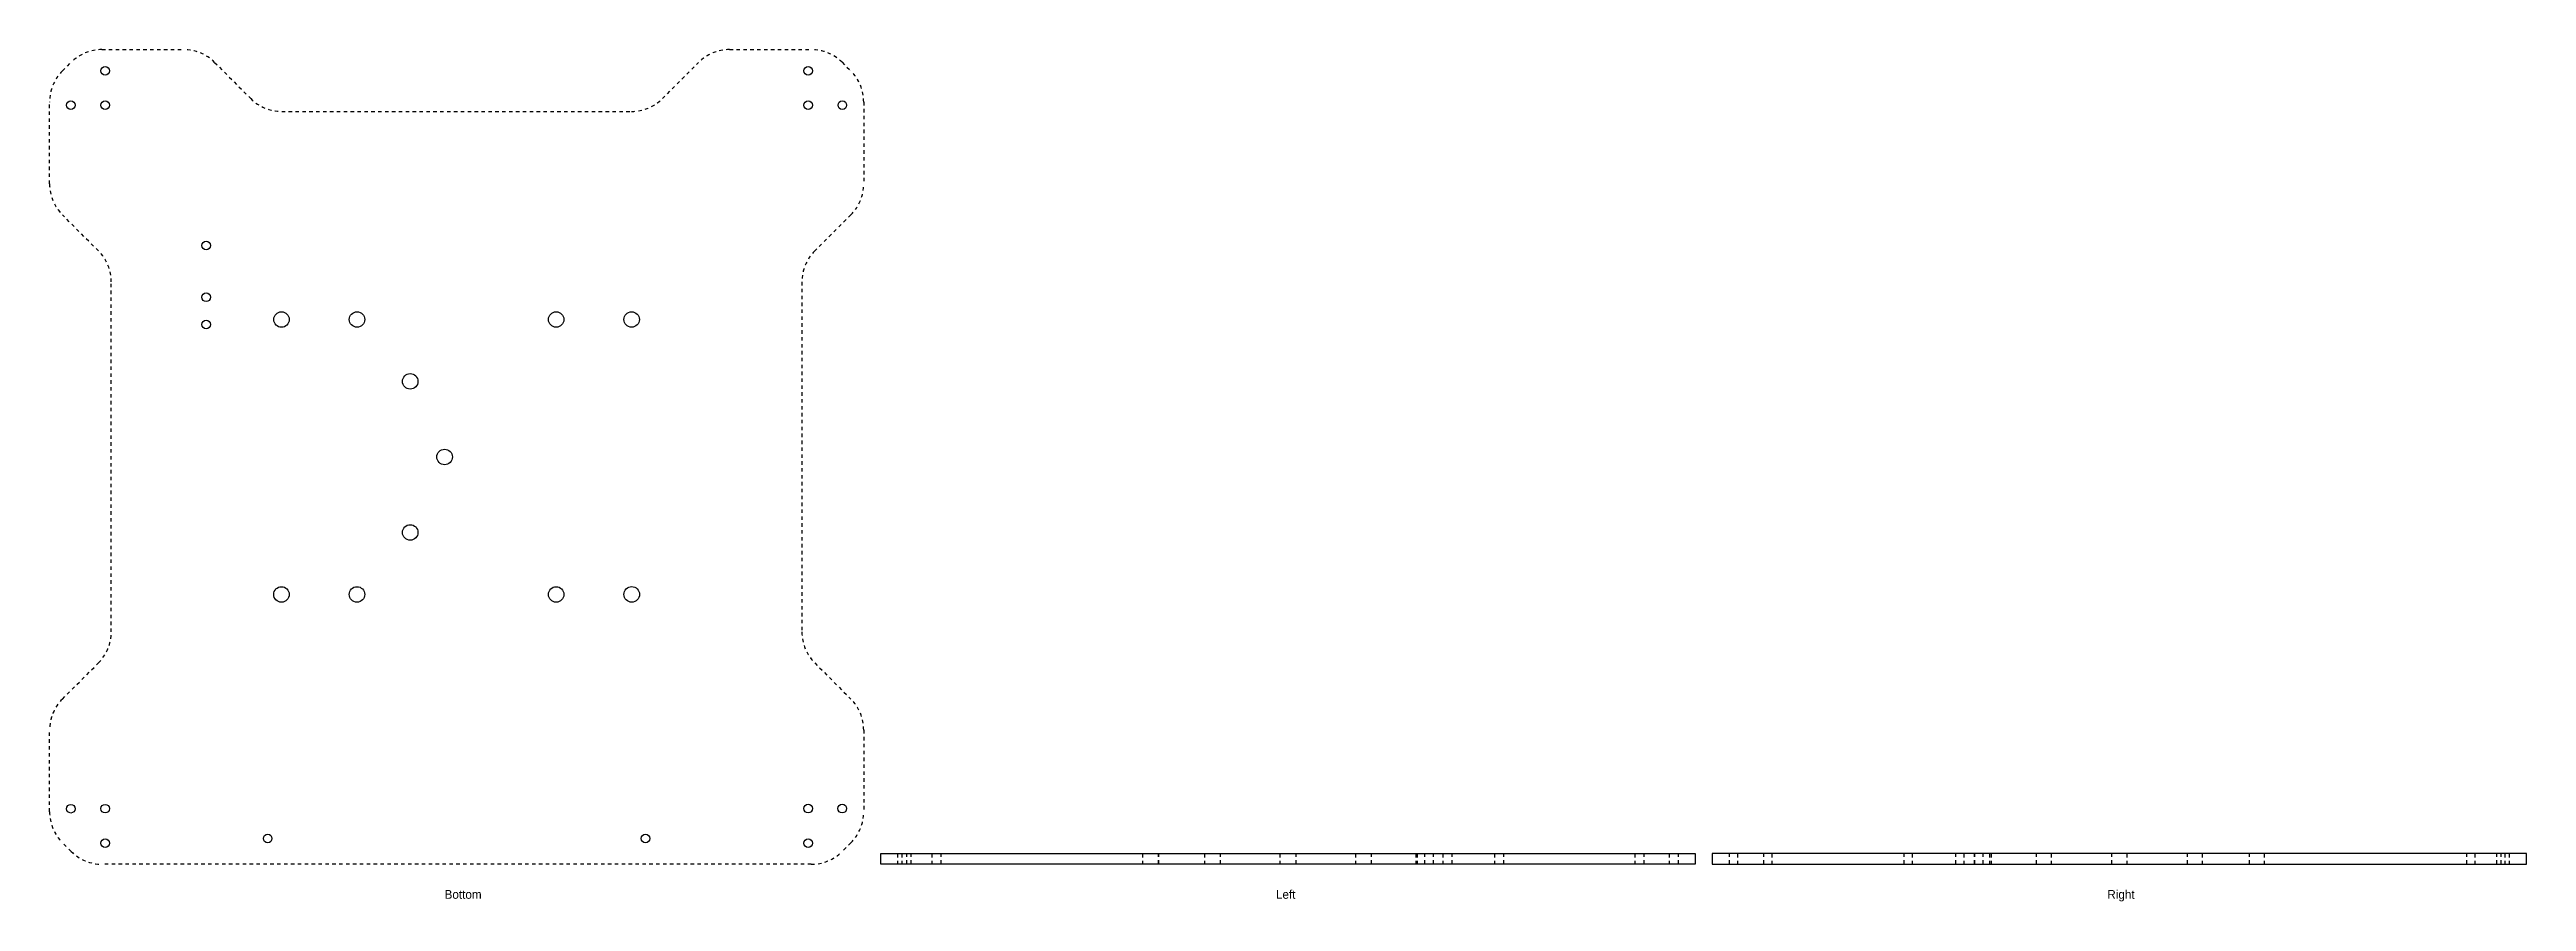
# Model space of a CAD drawing. Header units: millimetres. Extents: x 0 to 1463, y 0 to 256.
# Drawn here: x 261 to 980, y 9 to 256 of the extents above; entities that cross this region are included whole.
import ezdxf

# ---------------------------------------------------------------- set-up
doc = ezdxf.new("R2010")
doc.units = ezdxf.units.MM
doc.linetypes.add('DASHED', pattern=[2, 1, -1])
doc.layers.get('0').update_dxf_attribs({"linetype": 'CONTINUOUS'})

msp = doc.modelspace()

# ---------------------------------------------------------------- texts
for s, p in [('Bottom', (375.94, 10)), ('Left', (617.24, 10)), ('Right', (858.53, 10))]:
    msp.add_text(s, height=2.54).set_placement(p)

# ---------------------------------------------------------------- linework, layer by layer
at = {"linetype": 'DASHED'}
for p, q in [((265.05, 250.1, 3.17), (267.56, 252.61, 3.17)), ((276.51, 256.3, 3.17), (300.22, 256.3, 3.17)), ((309.21, 252.57, 3.17), (319.69, 242.08, 3.17)), ((439.19, 242.08, 3.17), (449.68, 252.57, 3.17)), ((458.66, 256.3, 3.17), (482.37, 256.3, 3.17)), ((491.32, 252.61, 3.17), (493.84, 250.1, 3.17)), ((261.3, 217.35, 3.17), (261.3, 241.09, 3.17)), ((328.67, 238.36, 3.17), (430.21, 238.36, 3.17)), ((497.59, 241.09, 3.17), (497.59, 217.35, 3.17)), ((275.5, 197.88, 3.17), (265.01, 208.38, 3.17)), ((493.87, 208.38, 3.17), (483.38, 197.88, 3.17)), ((279.22, 87.39, 3.17), (279.22, 188.9, 3.17)), ((479.66, 188.9, 3.17), (479.66, 87.39, 3.17)), ((265.01, 67.92, 3.17), (275.5, 78.41, 3.17)), ((483.38, 78.41, 3.17), (493.87, 67.92, 3.17)), ((261.3, 35.25, 3.17), (261.3, 58.94, 3.17)), ((497.59, 58.94, 3.17), (497.59, 35.25, 3.17)), ((267.56, 23.72, 3.17), (265.01, 26.27, 3.17)), ((493.87, 26.27, 3.17), (491.33, 23.72, 3.17)), ((507.49, 20, 221.4), (507.49, 23.17, 221.4)), ((507.49, 23.17, 221.4), (509.99, 23.17, 221.4)), ((507.5, 20, 17.39), (507.5, 23.17, 17.39)), ((507.5, 23.17, 17.39), (510, 23.17, 17.39)), ((508.8, 20, 64.57), (508.8, 23.17, 64.57)), ((508.8, 23.17, 64.57), (511.29, 23.17, 64.57)), ((508.8, 20, 174.23), (508.8, 23.17, 174.23)), ((508.8, 23.17, 174.23), (511.3, 23.17, 174.23)), ((509.99, 23.17, 221.4), (509.99, 20, 221.4)), ((510, 23.17, 17.39), (510, 20, 17.39)), ((511.29, 23.17, 64.57), (511.29, 20, 64.57)), ((511.3, 23.17, 174.23), (511.3, 20, 174.23)), ((517.47, 20, 231.36), (517.47, 23.17, 231.36)), ((517.47, 23.17, 231.36), (519.97, 23.17, 231.36)), ((517.48, 20, 221.4), (517.48, 23.17, 221.4)), ((517.48, 23.17, 221.4), (519.98, 23.17, 221.4)), ((517.49, 20, 17.39), (517.49, 23.17, 17.39)), ((517.49, 23.17, 17.39), (519.99, 23.17, 17.39)), ((517.49, 20, 7.46), (517.49, 23.17, 7.46)), ((517.49, 23.17, 7.46), (519.99, 23.17, 7.46)), ((519.97, 23.17, 231.36), (519.97, 20, 231.36)), ((519.98, 23.17, 221.4), (519.98, 20, 221.4)), ((519.99, 23.17, 17.39), (519.99, 20, 17.39)), ((519.99, 23.17, 7.46), (519.99, 20, 7.46)), ((578.6, 20, 91.5), (578.6, 23.17, 91.5)), ((578.6, 23.17, 91.5), (583.1, 23.17, 91.5)), ((578.61, 20, 149.31), (578.61, 23.17, 149.31)), ((578.61, 23.17, 149.31), (583.11, 23.17, 149.31)), ((578.61, 20, 171.23), (578.61, 23.17, 171.23)), ((578.61, 23.17, 171.23), (583.11, 23.17, 171.23)), ((578.62, 20, 69.57), (578.62, 23.17, 69.57)), ((578.62, 23.17, 69.57), (583.12, 23.17, 69.57)), ((583.1, 23.17, 91.5), (583.1, 20, 91.5)), ((583.11, 23.17, 149.31), (583.11, 20, 149.31)), ((583.11, 23.17, 171.23), (583.11, 20, 171.23)), ((583.12, 23.17, 69.57), (583.12, 20, 69.57)), ((596.59, 20, 133.86), (596.59, 23.17, 133.86)), ((596.59, 23.17, 133.86), (601.09, 23.17, 133.86)), ((601.09, 23.17, 133.86), (601.09, 20, 133.86)), ((618.48, 20, 123.89), (618.48, 23.17, 123.89)), ((618.48, 23.17, 123.89), (622.98, 23.17, 123.89)), ((622.98, 23.17, 123.89), (622.98, 20, 123.89)), ((640.41, 20, 133.87), (640.41, 23.17, 133.87)), ((640.41, 23.17, 133.87), (644.91, 23.17, 133.87)), ((644.91, 23.17, 133.87), (644.91, 20, 133.87)), ((657.89, 20, 192.12), (657.89, 23.17, 192.12)), ((657.89, 23.17, 192.12), (660.39, 23.17, 192.12)), ((658.34, 20, 171.23), (658.34, 23.17, 171.23)), ((658.34, 23.17, 171.23), (662.84, 23.17, 171.23)), ((658.35, 20, 91.5), (658.35, 23.17, 91.5)), ((658.35, 23.17, 91.5), (662.85, 23.17, 91.5)), ((658.35, 20, 69.6), (658.35, 23.17, 69.6)), ((658.35, 23.17, 69.6), (662.85, 23.17, 69.6)), ((658.35, 20, 149.29), (658.35, 23.17, 149.29)), ((658.35, 23.17, 149.29), (662.85, 23.17, 149.29)), ((660.39, 23.17, 192.12), (660.39, 20, 192.12)), ((662.84, 23.17, 171.23), (662.84, 20, 171.23)), ((662.85, 23.17, 91.5), (662.85, 20, 91.5)), ((662.85, 23.17, 69.6), (662.85, 20, 69.6)), ((662.85, 23.17, 149.29), (662.85, 20, 149.29)), ((665.79, 20, 192.11), (665.79, 23.17, 192.11)), ((665.79, 23.17, 192.11), (668.29, 23.17, 192.11)), ((668.29, 23.17, 192.11), (668.29, 20, 192.11)), ((680.81, 20, 192.12), (680.81, 23.17, 192.12)), ((680.81, 23.17, 192.12), (683.31, 23.17, 192.12)), ((683.31, 23.17, 192.12), (683.31, 20, 192.12)), ((721.48, 20, 7.45), (721.48, 23.17, 7.45)), ((721.48, 23.17, 7.45), (723.98, 23.17, 7.45)), ((721.51, 20, 17.4), (721.51, 23.17, 17.4)), ((721.51, 23.17, 17.4), (724.01, 23.17, 17.4)), ((721.52, 20, 231.37), (721.52, 23.17, 231.37)), ((721.52, 23.17, 231.37), (724.02, 23.17, 231.37)), ((721.54, 20, 221.39), (721.54, 23.17, 221.39)), ((721.54, 23.17, 221.39), (724.04, 23.17, 221.39)), ((723.98, 23.17, 7.45), (723.98, 20, 7.45)), ((724.01, 23.17, 17.4), (724.01, 20, 17.4)), ((724.02, 23.17, 231.37), (724.02, 20, 231.37)), ((724.04, 23.17, 221.39), (724.04, 20, 221.39)), ((731.49, 20, 17.39), (731.49, 23.17, 17.39)), ((731.49, 23.17, 17.39), (733.99, 23.17, 17.39)), ((731.49, 20, 221.4), (731.49, 23.17, 221.4)), ((731.49, 23.17, 221.4), (733.99, 23.17, 221.4)), ((733.99, 23.17, 17.39), (733.99, 20, 17.39)), ((733.99, 23.17, 221.4), (733.99, 20, 221.4)), ((748.78, 23.17, 221.4), (748.78, 20, 221.4)), ((751.28, 23.17, 221.4), (748.78, 23.17, 221.4)), ((748.78, 23.17, 17.39), (748.78, 20, 17.39)), ((751.28, 23.17, 17.39), (748.78, 23.17, 17.39)), ((751.28, 20, 221.4), (751.28, 23.17, 221.4)), ((751.28, 20, 17.39), (751.28, 23.17, 17.39)), ((758.73, 23.17, 17.4), (758.73, 20, 17.4)), ((761.23, 23.17, 17.4), (758.73, 23.17, 17.4)), ((758.75, 23.17, 7.43), (758.75, 20, 7.43)), ((761.25, 23.17, 7.43), (758.75, 23.17, 7.43)), ((758.76, 23.17, 221.4), (758.76, 20, 221.4)), ((761.26, 23.17, 221.4), (758.76, 23.17, 221.4)), ((758.79, 23.17, 231.35), (758.79, 20, 231.35)), ((761.29, 23.17, 231.35), (758.79, 23.17, 231.35)), ((761.23, 20, 17.4), (761.23, 23.17, 17.4)), ((761.25, 20, 7.43), (761.25, 23.17, 7.43)), ((761.26, 20, 221.4), (761.26, 23.17, 221.4)), ((761.29, 20, 231.35), (761.29, 23.17, 231.35)), ((799.47, 23.17, 46.68), (799.47, 20, 46.68)), ((801.97, 23.17, 46.68), (799.47, 23.17, 46.68)), ((801.97, 20, 46.68), (801.97, 23.17, 46.68)), ((814.48, 23.17, 46.69), (814.48, 20, 46.69)), ((816.98, 23.17, 46.69), (814.48, 23.17, 46.69)), ((816.98, 20, 46.69), (816.98, 23.17, 46.69)), ((824.42, 23.17, 149.29), (819.92, 23.17, 149.29)), ((824.42, 23.17, 171.19), (819.92, 23.17, 171.19)), ((824.42, 23.17, 91.5), (819.92, 23.17, 91.5)), ((819.92, 23.17, 149.29), (819.92, 20, 149.29)), ((819.92, 23.17, 171.19), (819.92, 20, 171.19)), ((819.92, 23.17, 91.5), (819.92, 20, 91.5)), ((824.44, 23.17, 69.57), (819.94, 23.17, 69.57)), ((819.94, 23.17, 69.57), (819.94, 20, 69.57)), ((822.38, 23.17, 46.68), (822.38, 20, 46.68)), ((824.88, 23.17, 46.68), (822.38, 23.17, 46.68)), ((824.42, 20, 149.29), (824.42, 23.17, 149.29)), ((824.42, 20, 171.19), (824.42, 23.17, 171.19)), ((824.42, 20, 91.5), (824.42, 23.17, 91.5)), ((824.44, 20, 69.57), (824.44, 23.17, 69.57)), ((824.88, 20, 46.68), (824.88, 23.17, 46.68)), ((842.36, 23.17, 106.93), (837.86, 23.17, 106.93)), ((837.86, 23.17, 106.93), (837.86, 20, 106.93)), ((842.36, 20, 106.93), (842.36, 23.17, 106.93)), ((864.29, 23.17, 116.9), (859.79, 23.17, 116.9)), ((859.79, 23.17, 116.9), (859.79, 20, 116.9)), ((864.29, 20, 116.9), (864.29, 23.17, 116.9)), ((886.18, 23.17, 106.94), (881.68, 23.17, 106.94)), ((881.68, 23.17, 106.94), (881.68, 20, 106.94)), ((886.18, 20, 106.94), (886.18, 23.17, 106.94)), ((904.16, 23.17, 171.22), (899.66, 23.17, 171.22)), ((904.16, 23.17, 91.49), (899.66, 23.17, 91.49)), ((904.16, 23.17, 69.57), (899.66, 23.17, 69.57)), ((899.66, 23.17, 171.22), (899.66, 20, 171.22)), ((899.66, 23.17, 91.49), (899.66, 20, 91.49)), ((899.66, 23.17, 69.57), (899.66, 20, 69.57)), ((904.17, 23.17, 149.29), (899.67, 23.17, 149.29)), ((899.67, 23.17, 149.29), (899.67, 20, 149.29)), ((904.16, 20, 171.22), (904.16, 23.17, 171.22)), ((904.16, 20, 91.49), (904.16, 23.17, 91.49)), ((904.16, 20, 69.57), (904.16, 23.17, 69.57)), ((904.17, 20, 149.29), (904.17, 23.17, 149.29)), ((962.78, 23.17, 221.4), (962.78, 20, 221.4)), ((965.28, 23.17, 221.4), (962.78, 23.17, 221.4)), ((962.78, 23.17, 231.34), (962.78, 20, 231.34)), ((965.28, 23.17, 231.34), (962.78, 23.17, 231.34)), ((962.79, 23.17, 17.4), (962.79, 20, 17.4)), ((965.29, 23.17, 17.4), (962.79, 23.17, 17.4)), ((962.8, 23.17, 7.44), (962.8, 20, 7.44)), ((965.3, 23.17, 7.44), (962.8, 23.17, 7.44)), ((965.28, 20, 221.4), (965.28, 23.17, 221.4)), ((965.28, 20, 231.34), (965.28, 23.17, 231.34)), ((965.29, 20, 17.4), (965.29, 23.17, 17.4)), ((965.3, 20, 7.44), (965.3, 23.17, 7.44)), ((971.47, 23.17, 64.57), (971.47, 20, 64.57)), ((973.97, 23.17, 64.57), (971.47, 23.17, 64.57)), ((971.48, 23.17, 174.23), (971.48, 20, 174.23)), ((973.98, 23.17, 174.23), (971.48, 23.17, 174.23)), ((972.77, 23.17, 221.41), (972.77, 20, 221.41)), ((975.27, 23.17, 221.41), (972.77, 23.17, 221.41)), ((972.78, 23.17, 17.4), (972.78, 20, 17.4)), ((975.28, 23.17, 17.4), (972.78, 23.17, 17.4)), ((973.97, 20, 64.57), (973.97, 23.17, 64.57)), ((973.98, 20, 174.23), (973.98, 23.17, 174.23)), ((975.27, 20, 221.41), (975.27, 23.17, 221.41)), ((975.28, 20, 17.4), (975.28, 23.17, 17.4)), ((482.35, 20, 3.17), (276.54, 20, 3.17)), ((509.99, 20, 221.4), (507.49, 20, 221.4)), ((510, 20, 17.39), (507.5, 20, 17.39)), ((511.29, 20, 64.57), (508.8, 20, 64.57)), ((511.3, 20, 174.23), (508.8, 20, 174.23)), ((519.97, 20, 231.36), (517.47, 20, 231.36)), ((519.98, 20, 221.4), (517.48, 20, 221.4)), ((519.99, 20, 17.39), (517.49, 20, 17.39)), ((519.99, 20, 7.46), (517.49, 20, 7.46)), ((583.1, 20, 91.5), (578.6, 20, 91.5)), ((583.11, 20, 149.31), (578.61, 20, 149.31)), ((583.11, 20, 171.23), (578.61, 20, 171.23)), ((583.12, 20, 69.57), (578.62, 20, 69.57)), ((601.09, 20, 133.86), (596.59, 20, 133.86)), ((622.98, 20, 123.89), (618.48, 20, 123.89)), ((644.91, 20, 133.87), (640.41, 20, 133.87)), ((660.39, 20, 192.12), (657.89, 20, 192.12)), ((662.84, 20, 171.23), (658.34, 20, 171.23)), ((662.85, 20, 91.5), (658.35, 20, 91.5)), ((662.85, 20, 69.6), (658.35, 20, 69.6)), ((662.85, 20, 149.29), (658.35, 20, 149.29)), ((668.29, 20, 192.11), (665.79, 20, 192.11)), ((683.31, 20, 192.12), (680.81, 20, 192.12)), ((723.98, 20, 7.45), (721.48, 20, 7.45)), ((724.01, 20, 17.4), (721.51, 20, 17.4)), ((724.02, 20, 231.37), (721.52, 20, 231.37)), ((724.04, 20, 221.39), (721.54, 20, 221.39)), ((733.99, 20, 17.39), (731.49, 20, 17.39)), ((733.99, 20, 221.4), (731.49, 20, 221.4)), ((748.78, 20, 221.4), (751.28, 20, 221.4)), ((748.78, 20, 17.39), (751.28, 20, 17.39)), ((758.73, 20, 17.4), (761.23, 20, 17.4)), ((758.75, 20, 7.43), (761.25, 20, 7.43)), ((758.76, 20, 221.4), (761.26, 20, 221.4)), ((758.79, 20, 231.35), (761.29, 20, 231.35)), ((799.47, 20, 46.68), (801.97, 20, 46.68)), ((814.48, 20, 46.69), (816.98, 20, 46.69)), ((819.92, 20, 149.29), (824.42, 20, 149.29)), ((819.92, 20, 171.19), (824.42, 20, 171.19)), ((819.92, 20, 91.5), (824.42, 20, 91.5)), ((819.94, 20, 69.57), (824.44, 20, 69.57)), ((822.38, 20, 46.68), (824.88, 20, 46.68)), ((837.86, 20, 106.93), (842.36, 20, 106.93)), ((859.79, 20, 116.9), (864.29, 20, 116.9)), ((881.68, 20, 106.94), (886.18, 20, 106.94)), ((899.66, 20, 171.22), (904.16, 20, 171.22)), ((899.66, 20, 91.49), (904.16, 20, 91.49)), ((899.66, 20, 69.57), (904.16, 20, 69.57)), ((899.67, 20, 149.29), (904.17, 20, 149.29)), ((962.78, 20, 221.4), (965.28, 20, 221.4)), ((962.78, 20, 231.34), (965.28, 20, 231.34)), ((962.79, 20, 17.4), (965.29, 20, 17.4)), ((962.8, 20, 7.44), (965.3, 20, 7.44)), ((971.47, 20, 64.57), (973.97, 20, 64.57)), ((971.48, 20, 174.23), (973.98, 20, 174.23)), ((972.77, 20, 221.41), (975.27, 20, 221.41)), ((972.78, 20, 17.4), (975.28, 20, 17.4))]:
    msp.add_line(p, q, dxfattribs=at)
for p, q in [((502.59, 20, 236.3), (502.59, 23.17, 236.3)), ((502.59, 23.17, 236.3), (738.89, 23.17, 236.3)), ((738.89, 23.17, 236.3), (738.89, 20, 236.3)), ((743.89, 23.17, 236.3), (743.89, 20, 236.3)), ((980.18, 23.17, 236.3), (743.89, 23.17, 236.3)), ((980.18, 20, 236.3), (980.18, 23.17, 236.3)), ((738.89, 20, 236.3), (502.59, 20, 236.3)), ((743.89, 20, 236.3), (980.18, 20, 236.3))]:
    msp.add_line(p, q)
for centre, radius in [((277.44, 250.15), 1.25), ((481.45, 250.15), 1.25), ((267.47, 240.18), 1.25), ((277.45, 240.2), 1.25), ((481.44, 240.17), 1.25), ((491.39, 240.14), 1.25), ((306.72, 199.47), 1.25), ((306.73, 184.45), 1.25), ((328.62, 178), 2.25), ((350.55, 178.01), 2.25), ((408.34, 178.01), 2.25), ((430.24, 178.01), 2.25), ((306.72, 176.55), 1.25), ((365.97, 160.07), 2.25), ((375.95, 138.14), 2.25), ((365.98, 116.25), 2.25), ((328.61, 98.27), 2.25), ((350.53, 98.27), 2.25), ((408.34, 98.26), 2.25), ((430.27, 98.28), 2.25), ((267.48, 36.13), 1.25), ((277.44, 36.14), 1.25), ((481.45, 36.15), 1.25), ((491.38, 36.15), 1.25), ((277.44, 26.15), 1.25), ((324.61, 27.46), 1.25), ((434.27, 27.45), 1.25), ((481.45, 26.16), 1.25)]:
    msp.add_circle(centre, radius)
for centre, start, end in [((276.51, 243.6, 3.17), 90, 134.80719), ((300.22, 243.6, 3.17), 44.99006, 90), ((458.66, 243.6, 3.17), 90, 135.00992), ((482.37, 243.6, 3.17), 45.19279, 90), ((274, 241.09, 3.17), 134.80719, 180), ((484.89, 241.09, 3.17), 0, 45.19279), ((328.67, 251.06, 3.17), 224.99006, 270), ((430.21, 251.06, 3.17), 270, 315.00992), ((274, 217.35, 3.17), 180, 224.9902), ((484.89, 217.35, 3.17), 315.00983, 360), ((266.52, 188.9, 3.17), 0, 44.9902), ((492.36, 188.9, 3.17), 135.00983, 180), ((266.52, 87.39, 3.17), -44.98993, 0), ((492.36, 87.39, 3.17), 180, 224.9899), ((274, 58.94, 3.17), 135.01007, 180), ((484.89, 58.94, 3.17), 0, 44.9899), ((274, 35.25, 3.17), 180, 224.98958), ((484.89, 35.25, 3.17), 315.01041, 360), ((276.54, 32.7, 3.17), 224.98958, 270), ((482.35, 32.7, 3.17), 270, 315.01041)]:
    msp.add_arc(centre, 12.7, start, end, dxfattribs=at)

msp.set_redraw_order([(e.dxf.handle, doc.entitydb.next_handle()) for e in msp.query("TEXT MTEXT ATTDEF DIMENSION ARC_DIMENSION")])  # texts and dimensions are drawn at this point

doc.saveas('drawing.dxf')
